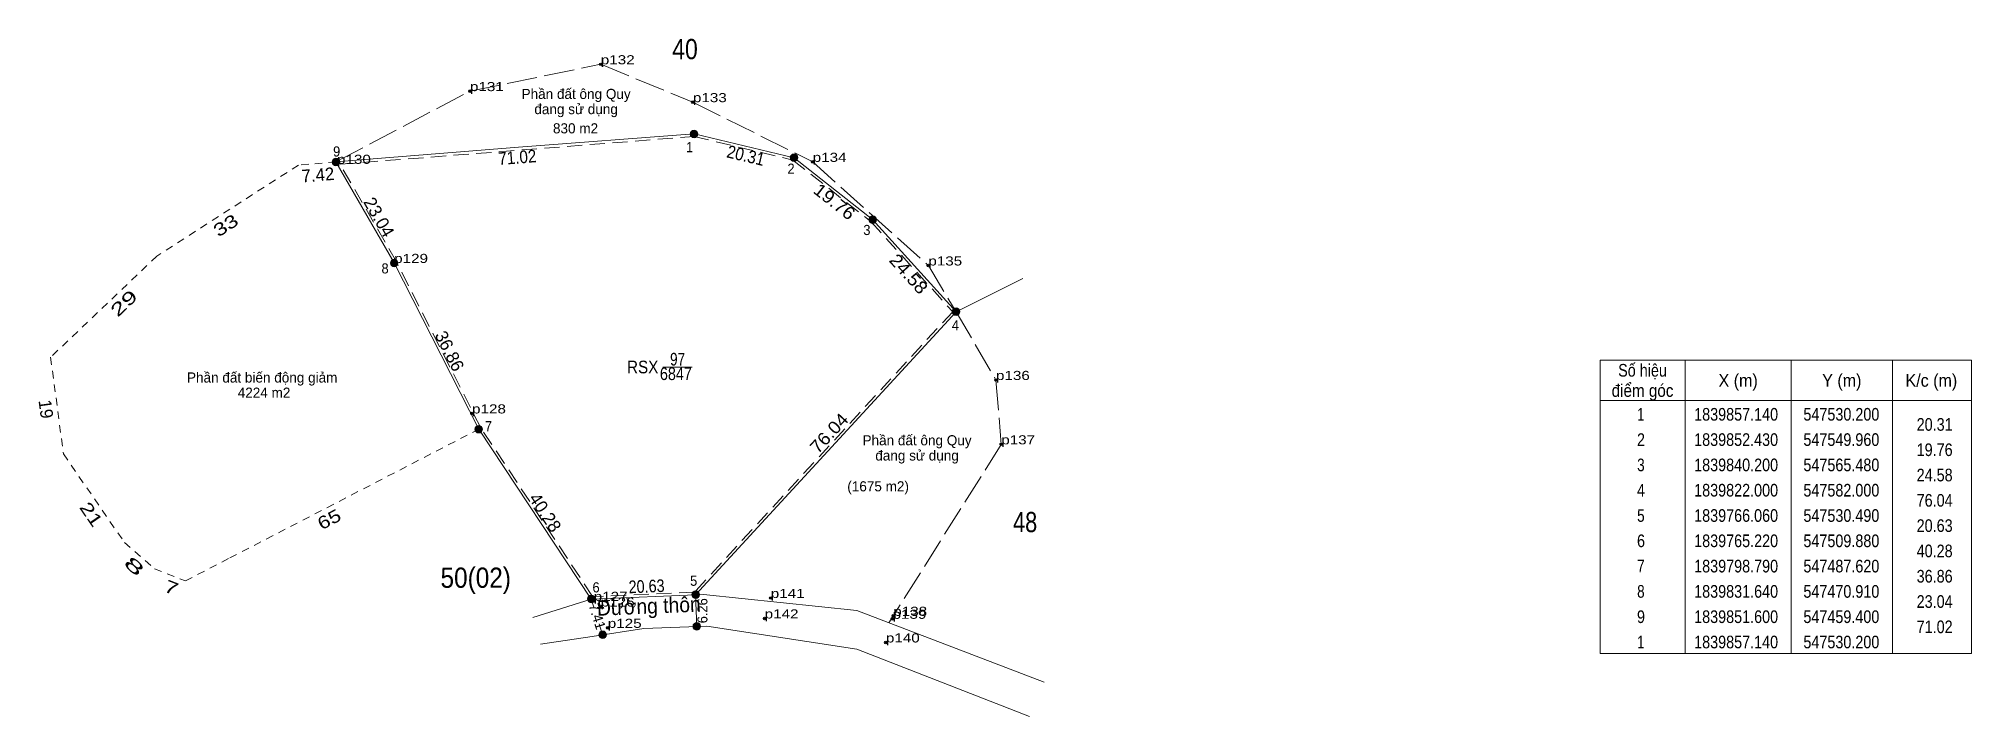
# Model space of a CAD drawing. Header units: metres. Extents: x 546733 to 547783, y 1839557 to 1839978.
# Drawn here: x 547400.6 to 547782.7, y 1839742 to 1839876 of the extents above; entities that cross this region are included whole.
import ezdxf
from ezdxf.enums import TextEntityAlignment as Align

# ---------------------------------------------------------------- set-up
doc = ezdxf.new("R2010")
doc.units = ezdxf.units.M
doc.header["$PDMODE"] = 32
doc.header["$PDSIZE"] = 0.5
for name, pattern in [('LONG_DASHED', [7.5, 6, -1.5]), ('MEDIUM_DASHED', [4.5, 3, -1.5]), ('SHORT_DASHED', [2.7, 1.5, -1.2])]:
    doc.linetypes.add(name, pattern=pattern)
for name, color, linetype, lineweight in [('1', 7, 'SHORT_DASHED', 13), ('10', 7, 'Continuous', 13), ('13', 7, 'Continuous', 13), ('63', 7, 'Continuous', 13)]:
    doc.layers.add(name, color=color, linetype=linetype, lineweight=lineweight)
doc.layers.add('12', color=7, linetype='Continuous')
doc.layers.add('7', color=7, linetype='Continuous')

msp = doc.modelspace()

# ---------------------------------------------------------------- texts
at = {"layer": '1'}
for s, rotation, p in [('7.42', 4.635, (547455.934, 1839847.808)), ('19', 277.542, (547400.84, 1839802.599))]:
    msp.add_text(s, height=2.5, rotation=rotation, dxfattribs=at).set_placement(p, align=Align.CENTER)
for s, rotation, width, p in [('33', 32.735, 1.35, (547438.284, 1839838.018)), ('29', 43.603, 1.55, (547418.338, 1839822.777)), ('21', 304.61, 1.35, (547409.993, 1839781.265)), ('65', 27.35, 1.25, (547458.641, 1839779.867)), ('8', 318.65, 2.1, (547418.689, 1839770.777)), ('7', 338.813, 1.4, (547426.403, 1839766.318))]:
    msp.add_text(s, height=2.5, rotation=rotation, dxfattribs=dict(at, width=width)).set_placement(p, align=Align.CENTER)
for s, width, p in [('RSX', 0.9, (547520.04, 1839809.83)), ('97', 0.8, (547526.94, 1839811.37)), ('6847', 0.85, (547526.6, 1839808.5))]:
    msp.add_text(s, height=2.5, dxfattribs=dict(at, width=width)).set_placement(p, align=Align.CENTER)
for s, p in [('Phần đất biến động giảm ', (547445.195, 1839808.01)), ('4224 m2', (547445.185, 1839805.01))]:
    msp.add_text(s, height=2, dxfattribs=at).set_placement(p, align=Align.CENTER)
at = {"layer": '10'}
for s, p in [('Phần đất ông Quy', (547506.88, 1839864.05)), ('đang sử dụng', (547506.88, 1839861.05)), ('830 m2', (547506.765, 1839857.25)), ('Phần đất ông Quy', (547574.28, 1839795.6)), ('đang sử dụng', (547574.28, 1839792.6)), ('(1675 m2)', (547566.58, 1839786.5))]:
    msp.add_text(s, height=2, dxfattribs=at).set_placement(p, align=Align.CENTER)
at = {"layer": '10', "width": 0.9}
msp.add_text('50(02)', height=4, dxfattribs=at).set_placement((547487.035, 1839767.44), align=Align.CENTER)
at = {"layer": '12', "width": 1.25}
for s, p in [('p132', (547511.76, 1839870.9)), ('p131', (547485.89, 1839865.6)), ('p133', (547529.97, 1839863.42)), ('p134', (547553.65, 1839851.62)), ('p130', (547459.61, 1839851.23)), ('p129', (547470.91, 1839831.64)), ('p135', (547576.51, 1839831.14)), ('p136', (547589.88, 1839808.51)), ('p128', (547486.31, 1839801.9)), ('p137', (547590.92, 1839795.79)), ('p127', (547510.36, 1839764.85)), ('p126', (547511.75, 1839763.74)), ('p141', (547545.36, 1839765.43)), ('p142', (547544.15, 1839761.38)), ('p139', (547569.43, 1839761.31)), ('p138', (547569.58, 1839761.9)), ('p125', (547513.14, 1839759.52)), ('p140', (547568.12, 1839756.64))]:
    msp.add_text(s, height=1.8, dxfattribs=at).set_placement(p)
at = {"layer": '13'}
for s, width, p in [('40', 0.85, (547528.405, 1839871.91)), ('48', 0.8, (547595.65, 1839778.44))]:
    msp.add_text(s, height=4, dxfattribs=dict(at, width=width)).set_placement(p, align=Align.CENTER)
at = {"layer": '13', "width": 0.95}
for s, height, rotation, p in [('Đường thôn', 3, 2.325, (547521.309, 1839762.33)), ('6.26', 2, 90, (547532.84, 1839762.905))]:
    msp.add_text(s, height=height, rotation=rotation, dxfattribs=at).set_placement(p, align=Align.CENTER)
at = {"layer": '13'}
msp.add_text('7.41', height=2, rotation=287.506, dxfattribs=at).set_placement((547510.106, 1839761.481), align=Align.CENTER)
at = {"layer": '63'}
for s, height, width, p in [(' 9', 2, 0.95, (547460.25, 1839852.68)), (' 1', 2, 0.9, (547529.97, 1839853.53)), (' 2', 2, 0.95, (547550.07, 1839849.28)), (' 3', 2, 0.95, (547565.07, 1839837.16)), (' 8', 2, 0.95, (547469.82, 1839829.57)), (' 4', 2, 0.95, (547582.57, 1839818.33)), (' 7', 2, 0.95, (547490.25, 1839798.38)), ('20.31', 2.5, 0.85, (547779, 1839798.48)), ('19.76', 2.5, 0.85, (547779, 1839793.48)), ('24.58', 2.5, 0.85, (547779, 1839788.48)), ('76.04', 2.5, 0.85, (547779, 1839783.48)), ('20.63', 2.5, 0.85, (547779, 1839778.48)), ('40.28', 2.5, 0.85, (547779, 1839773.48)), (' 5', 2, 0.95, (547530.83, 1839767.83)), ('36.86', 2.5, 0.85, (547779, 1839768.48)), (' 6', 2, 0.95, (547511.53, 1839766.53)), ('23.04', 2.5, 0.85, (547779, 1839763.48)), ('71.02', 2.5, 0.85, (547779, 1839758.48))]:
    msp.add_text(s, height=height, dxfattribs=dict(at, width=width)).set_placement(p, align=Align.RIGHT)
for s, rotation, width, p in [('71.02', 4.474, 0.9, (547495.352, 1839851.28)), ('20.31', 346.593, 0.9, (547540.145, 1839851.672)), ('19.76', 321.761, 1.1, (547557.181, 1839842.786)), ('24.58', 312.23, 1.1, (547571.692, 1839828.645)), ('76.04', 47.361, 1.1, (547557.82, 1839797.158)), ('20.63', 2.334, 0.85, (547520.859, 1839766.497))]:
    msp.add_text(s, height=2.5, rotation=rotation, dxfattribs=dict(at, width=width)).set_placement(p, align=Align.CENTER)
for s, rotation, p in [('23.04', 299.97, (547466.831, 1839840.074)), ('36.86', 296.961, (547480.752, 1839813.672)), ('40.28', 303.548, (547499.72, 1839781.641))]:
    msp.add_text(s, height=2.5, rotation=rotation, dxfattribs=at).set_placement(p, align=Align.CENTER)
for s, width, p in [('Số hiệu', 0.85, (547717.7, 1839809.18)), ('điểm góc', 0.9, (547717.7, 1839805.18)), ('X (m)', 0.95, (547736.6, 1839807.18)), ('Y (m)', 0.95, (547757.095, 1839807.18)), ('K/c (m)', 0.95, (547774.8, 1839807.18)), (' 1', 0.75, (547716.995, 1839800.48)), ('1839857.140', 0.85, (547736.2, 1839800.48)), ('547530.200', 0.85, (547757.005, 1839800.48)), (' 2', 0.85, (547717, 1839795.48)), ('1839852.430', 0.85, (547736.2, 1839795.48)), ('547549.960', 0.85, (547757.005, 1839795.48)), (' 3', 0.8, (547717, 1839790.48)), ('1839840.200', 0.85, (547736.2, 1839790.48)), ('547565.480', 0.85, (547757.005, 1839790.48)), (' 4', 0.85, (547716.995, 1839785.48)), ('1839822.000', 0.85, (547736.2, 1839785.48)), ('547582.000', 0.85, (547757.005, 1839785.48)), (' 5', 0.8, (547717, 1839780.48)), ('1839766.060', 0.85, (547736.2, 1839780.48)), ('547530.490', 0.85, (547757.005, 1839780.48)), (' 6', 0.85, (547717, 1839775.48)), ('1839765.220', 0.85, (547736.2, 1839775.48)), ('547509.880', 0.85, (547757.005, 1839775.48)), (' 7', 0.8, (547717, 1839770.48)), ('1839798.790', 0.85, (547736.2, 1839770.48)), ('547487.620', 0.85, (547757.005, 1839770.48)), (' 8', 0.8, (547717, 1839765.48)), ('1839831.640', 0.85, (547736.2, 1839765.48)), ('547470.910', 0.85, (547757.005, 1839765.48)), (' 9', 0.85, (547716.995, 1839760.48)), ('1839851.600', 0.85, (547736.2, 1839760.48)), ('547459.400', 0.85, (547757.005, 1839760.48)), (' 1', 0.75, (547716.995, 1839755.48)), ('1839857.140', 0.85, (547736.2, 1839755.48)), ('547530.200', 0.85, (547757.005, 1839755.48))]:
    msp.add_text(s, height=2.5, dxfattribs=dict(at, width=width)).set_placement(p, align=Align.CENTER)

# ---------------------------------------------------------------- hatches: boundary and pattern name
at = {"layer": '10'}
for points in [[(547530.95, 1839857.14, 1), (547529.45, 1839857.14, 1)], [(547460.15, 1839851.6, 1), (547458.65, 1839851.6, 1)], [(547550.71, 1839852.43, 1), (547549.21, 1839852.43, 1)], [(547566.23, 1839840.2, 1), (547564.73, 1839840.2, 1)], [(547471.66, 1839831.64, 1), (547470.16, 1839831.64, 1)], [(547582.75, 1839822, 1), (547581.25, 1839822, 1)], [(547488.37, 1839798.79, 1), (547486.87, 1839798.79, 1)], [(547510.63, 1839765.22, 1), (547509.13, 1839765.22, 1)], [(547531.24, 1839766.06, 1), (547529.74, 1839766.06, 1)]]:
    msp.add_hatch(color=256, dxfattribs=at).paths.add_polyline_path(points)
at = {"layer": '13'}
for points in [[(547512.86, 1839758.15, 1), (547511.36, 1839758.15, 1)], [(547531.49, 1839759.8, 1), (547529.99, 1839759.8, 1)]]:
    msp.add_hatch(color=256, dxfattribs=at).paths.add_polyline_path(points)

# ---------------------------------------------------------------- linework, layer by layer
at = {"layer": '1'}
for p, q in [((547452, 1839851), (547438.44, 1839842.28)), ((547438.44, 1839773.35), (547487.62, 1839798.79))]:
    msp.add_line(p, q, dxfattribs=at)
at = {"layer": '1', "linetype": 'MEDIUM_DASHED'}
msp.add_lwpolyline([(547530.16, 1839856.64), (547549.74, 1839851.97), (547565.14, 1839839.83), (547581.32, 1839822), (547530.26, 1839766.55), (547510.14, 1839765.73), (547488.05, 1839799.04), (547471.35, 1839831.88), (547460.23, 1839851.16)], close=True, dxfattribs=at)
at = {"layer": '1'}
msp.add_lwpolyline([(547438.44, 1839842.28), (547424, 1839833), (547403, 1839813), (547405.53, 1839793.89), (547417.6, 1839776.4), (547423.52, 1839771.19), (547429.66, 1839768.81), (547438.44, 1839773.35)], dxfattribs=at)
at = {"layer": '10'}
for p, q in [((547582, 1839822), (547530.49, 1839766.06)), ((547562.35, 1839762.93), (547599.39, 1839748.78)), ((547596.52, 1839742.04), (547562.4, 1839755.33))]:
    msp.add_line(p, q, dxfattribs=at)
for points in [[(547459.4, 1839851.6), (547495.48, 1839854.5), (547530.2, 1839857.14), (547549.96, 1839852.43)], [(547530.2, 1839857.14), (547549.96, 1839852.43), (547565.48, 1839840.2), (547582, 1839822), (547530.49, 1839766.06)], [(547459.4, 1839851.6), (547470.91, 1839831.64), (547487.62, 1839798.79), (547509.88, 1839765.22)], [(547498.31, 1839761.58), (547509.88, 1839765.22), (547532.05, 1839766.12), (547562.35, 1839762.93)], [(547562.4, 1839755.33), (547532.69, 1839759.88), (547520.29, 1839759.4), (547510.06, 1839757.84), (547499.83, 1839756.28)]]:
    msp.add_lwpolyline(points, dxfattribs=at)
for centre in [(547530.2, 1839857.14), (547459.4, 1839851.6), (547549.96, 1839852.43), (547565.48, 1839840.2), (547470.91, 1839831.64), (547582, 1839822), (547487.62, 1839798.79), (547509.88, 1839765.22), (547530.49, 1839766.06)]:
    msp.add_circle(centre, 0.75, dxfattribs=at)
at = {"layer": '13', "linetype": 'SHORT_DASHED'}
msp.add_line((547459.4, 1839851.6), (547452, 1839851), dxfattribs=at)
at = {"layer": '13'}
for p, q in [((547582, 1839822), (547595.17, 1839828.58)), ((547524.02, 1839811.06), (547529.81, 1839811.06)), ((547530.74, 1839759.8), (547530.49, 1839766.06)), ((547510.39, 1839763.61), (547509.88, 1839765.22)), ((547512.11, 1839758.15), (547511.43, 1839760.29))]:
    msp.add_line(p, q, dxfattribs=at)
at = {"layer": '13', "linetype": 'LONG_DASHED'}
msp.add_lwpolyline([(547459.4, 1839851.6), (547485.89, 1839865.6), (547511.76, 1839870.9), (547529.97, 1839863.42), (547553.65, 1839851.62), (547576.51, 1839831.14), (547582, 1839822), (547589.88, 1839808.51), (547590.92, 1839795.79), (547568.7, 1839760.5)], dxfattribs=at)
at = {"layer": '13'}
for centre in [(547512.11, 1839758.15), (547530.74, 1839759.8)]:
    msp.add_circle(centre, 0.75, dxfattribs=at)
at = {"layer": '63'}
for p, q in [((547726.1, 1839812.43), (547726.1, 1839754.43)), ((547747.1, 1839812.43), (547747.1, 1839754.43)), ((547767.1, 1839812.43), (547767.1, 1839754.43)), ((547709.3, 1839804.43), (547782.7, 1839804.43))]:
    msp.add_line(p, q, dxfattribs=at)
msp.add_lwpolyline([(547709.3, 1839812.43), (547782.7, 1839812.43), (547782.7, 1839754.43), (547709.3, 1839754.43)], close=True, dxfattribs=at)
at = {"layer": '7'}
for p in [(547511.76, 1839870.9), (547485.89, 1839865.6), (547529.97, 1839863.42), (547459.61, 1839851.23), (547553.65, 1839851.62), (547470.91, 1839831.64), (547576.51, 1839831.14), (547589.88, 1839808.51), (547486.31, 1839801.9), (547590.92, 1839795.79), (547545.36, 1839765.43), (547510.36, 1839764.85), (547511.75, 1839763.74), (547569.58, 1839761.9), (547513.14, 1839759.52), (547544.15, 1839761.38), (547569.43, 1839761.31), (547568.12, 1839756.64)]:
    msp.add_point(p, dxfattribs=at)

msp.set_redraw_order([(e.dxf.handle, doc.entitydb.next_handle()) for e in msp.query("TEXT MTEXT ATTDEF DIMENSION ARC_DIMENSION")])  # texts and dimensions are drawn at this point

doc.saveas('drawing.dxf')
